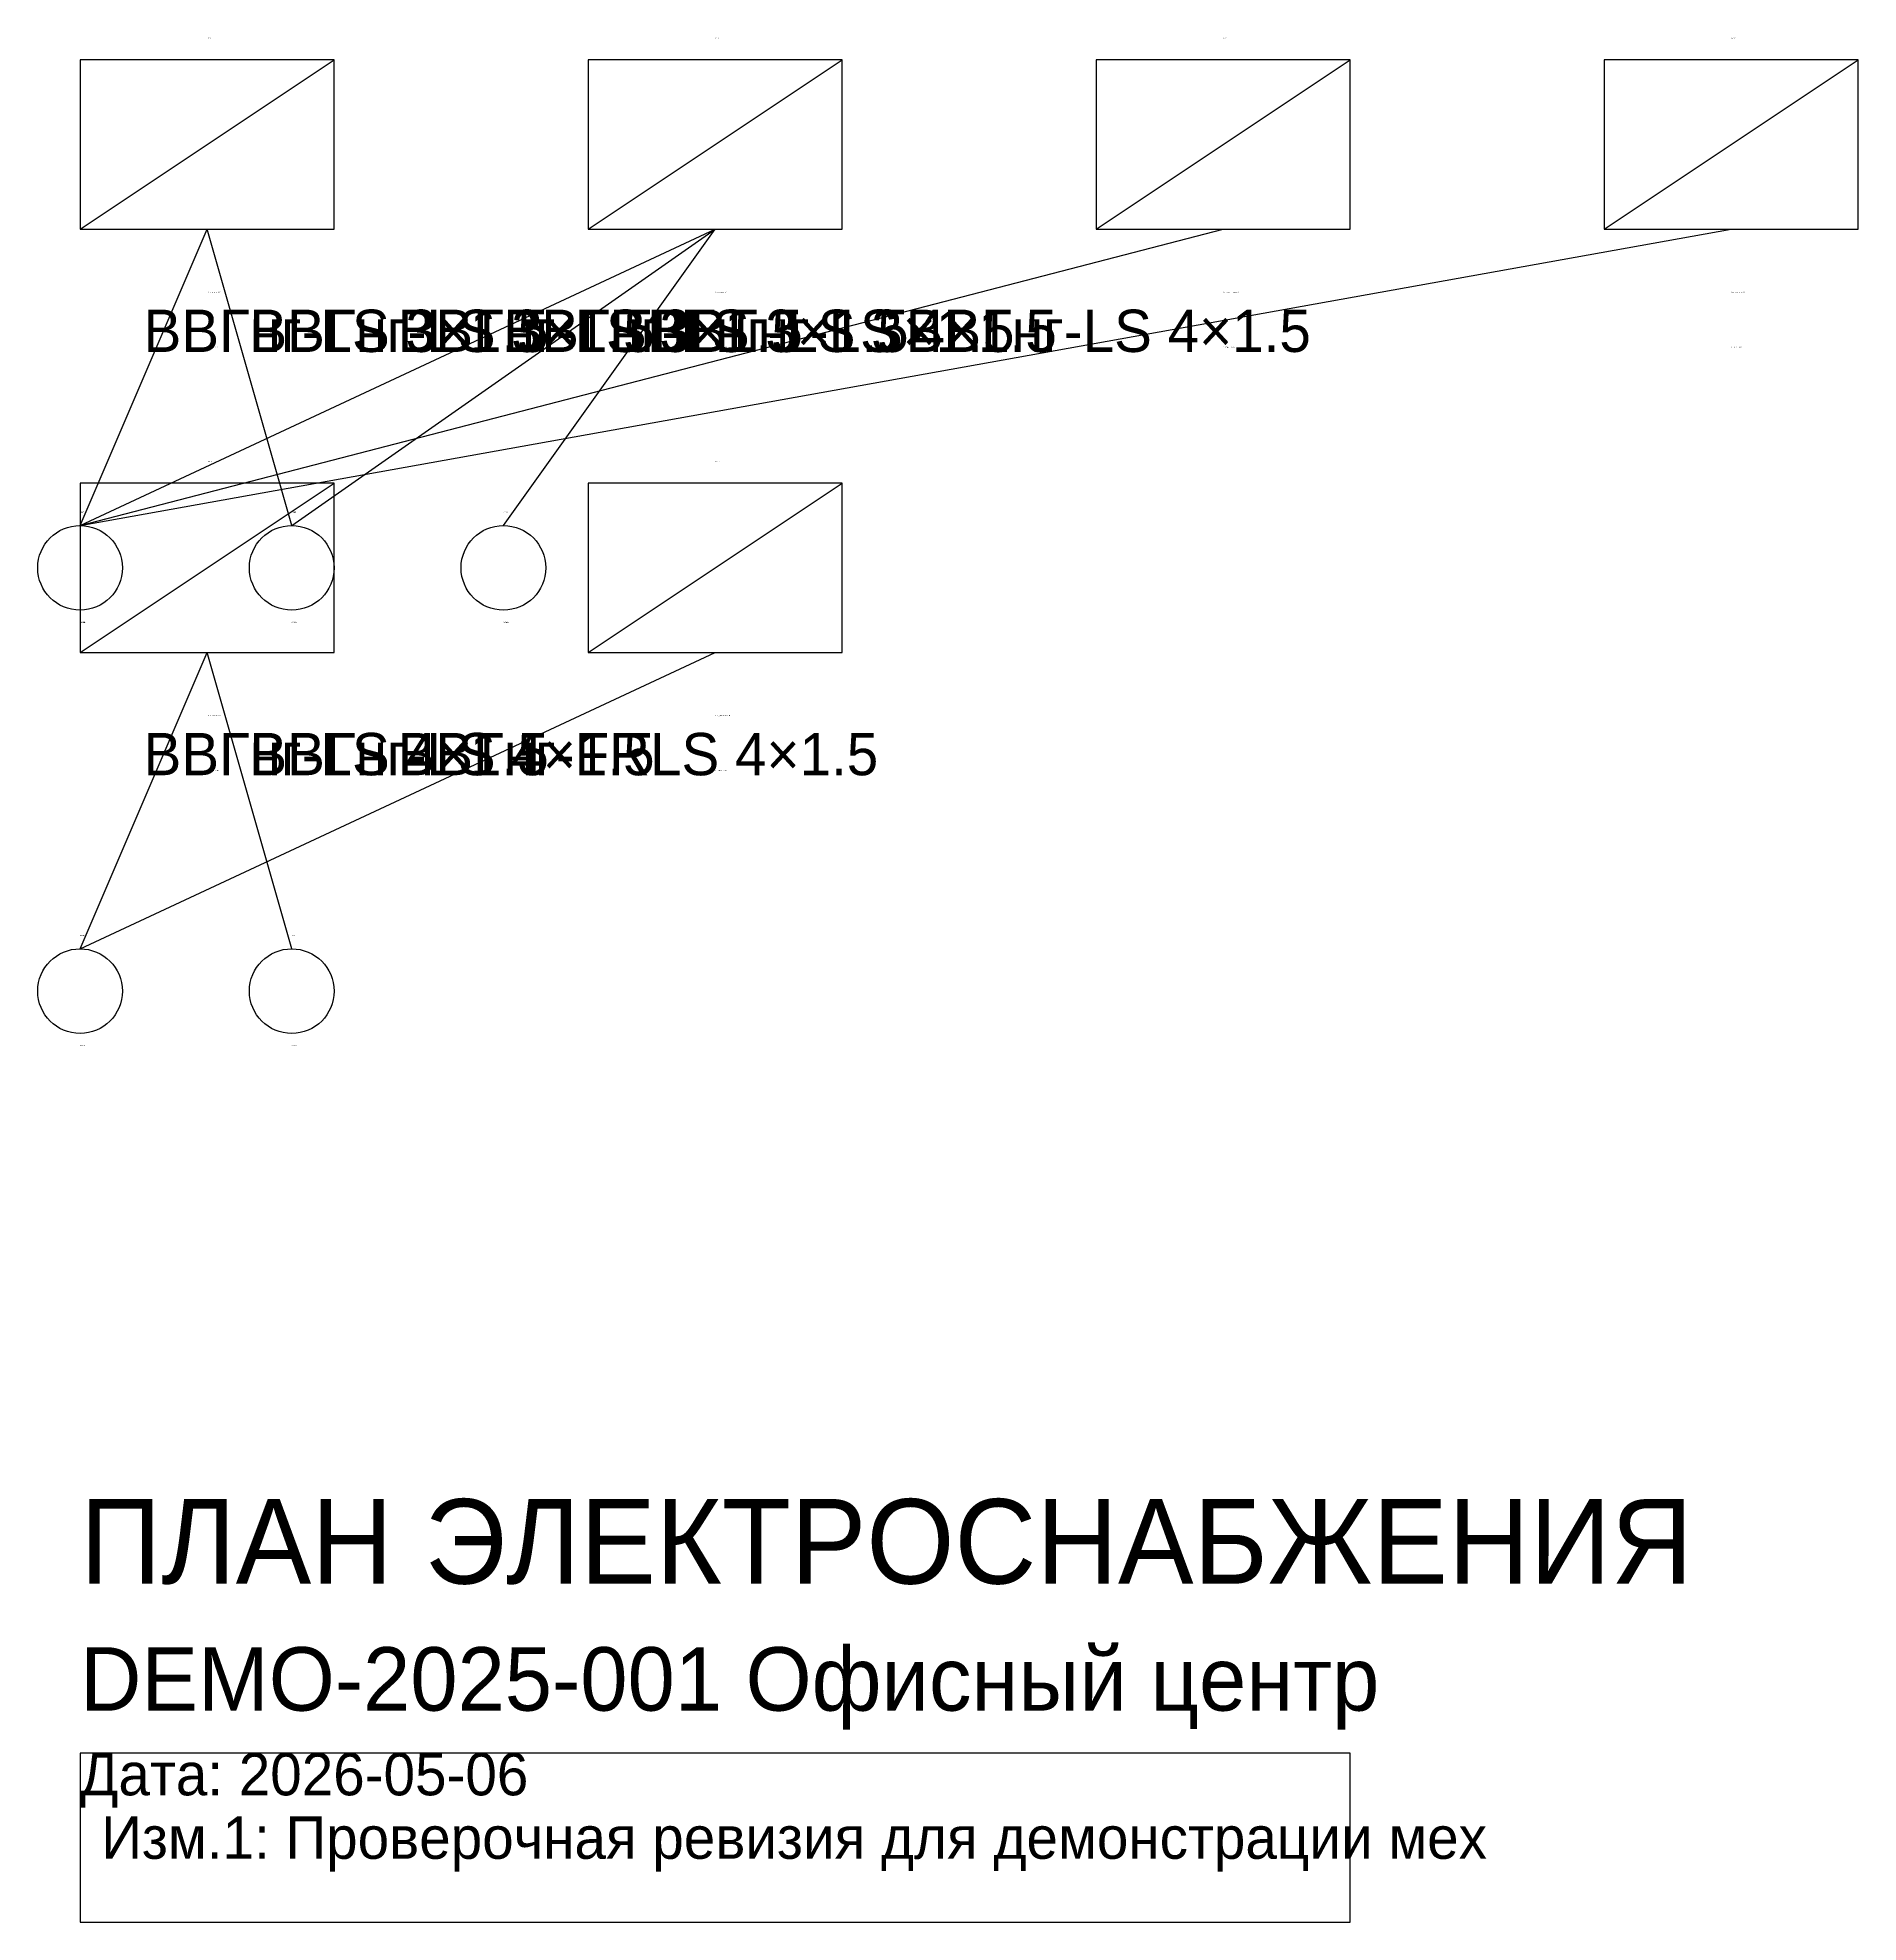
# Model space of a CAD drawing. Header units: millimetres. Extents: x -100 to 4200, y -4000 to 453.
import ezdxf

# ---------------------------------------------------------------- set-up
doc = ezdxf.new("R2010")
doc.units = ezdxf.units.MM
for name, color, linetype in [('CABLES', 2, 'Continuous'), ('CHANGES', 6, 'Continuous'), ('CONSUMERS', 3, 'Continuous'), ('LABELS', 7, 'Continuous'), ('PANELS', 4, 'Continuous')]:
    doc.layers.add(name, color=color, linetype=linetype)

# ---------------------------------------------------------------- blocks, each defined once
blk = doc.blocks.new('PANEL_BOX')
at = {"layer": 'PANELS'}
blk.add_line((0, 0), (600, 400), dxfattribs=at)
blk.add_lwpolyline([(0, 0), (600, 0), (600, 400), (0, 400), (0, 0)], dxfattribs=at)
blk = doc.blocks.new('CONSUMER_CIRCLE')
at = {"layer": 'CONSUMERS'}
blk.add_circle((0, 0), 100, dxfattribs=at)

msp = doc.modelspace()

# ---------------------------------------------------------------- linework, layer by layer
at = {"layer": 'CABLES'}
for p, q in [((0, -700), (300, 0)), ((0, -700), (1500, 0)), ((0, -700), (2700, 0)), ((0, -700), (3900, 0)), ((500, -700), (300, 0)), ((500, -700), (1500, 0)), ((1000, -700), (1500, 0)), ((0, -1700), (300, -1000)), ((0, -1700), (1500, -1000)), ((500, -1700), (300, -1000))]:
    msp.add_line(p, q, dxfattribs=at)
at = {"layer": 'CHANGES'}
msp.add_lwpolyline([(0, -4000), (3000, -4000), (3000, -3600), (0, -3600), (0, -4000)], dxfattribs=at)

# ---------------------------------------------------------------- block references
ref = msp.add_blockref('PANEL_BOX', (0, 0))
ref.add_attrib('PANEL_ID', 'ЩО-1', (300, 450), dxfattribs={"height": 2.5})
ref.add_attrib('PANEL_NAME', 'Щит освещения №1', (300, -150), dxfattribs={"height": 2.5})
ref.add_attrib('PANEL_LOAD', 'P=4.5кВт I=7.2А', (300, -280), dxfattribs={"height": 2.5})
ref = msp.add_blockref('PANEL_BOX', (1200, 0))
ref.add_attrib('PANEL_ID', 'ЩС-1', (1500, 450), dxfattribs={"height": 2.5})
ref.add_attrib('PANEL_NAME', 'Щит силовой №1', (1500, -150), dxfattribs={"height": 2.5})
ref.add_attrib('PANEL_LOAD', 'P=8.5кВт I=16.1А', (1500, -280), dxfattribs={"height": 2.5})
ref = msp.add_blockref('PANEL_BOX', (2400, 0))
ref.add_attrib('PANEL_ID', 'ЩК-1', (2700, 450), dxfattribs={"height": 2.5})
ref.add_attrib('PANEL_NAME', 'Щит климатический №1', (2700, -150), dxfattribs={"height": 2.5})
ref.add_attrib('PANEL_LOAD', 'P=8.0кВт I=14.3А', (2700, -280), dxfattribs={"height": 2.5})
ref = msp.add_blockref('PANEL_BOX', (3600, 0))
ref.add_attrib('PANEL_ID', 'ЩОВ-1', (3900, 450), dxfattribs={"height": 2.5})
ref.add_attrib('PANEL_NAME', 'Щит отопления №1', (3900, -150), dxfattribs={"height": 2.5})
ref.add_attrib('PANEL_LOAD', 'P=2.4кВт I=4.3А', (3900, -280), dxfattribs={"height": 2.5})
ref = msp.add_blockref('PANEL_BOX', (0, -1000))
ref.add_attrib('PANEL_ID', 'ЩВК-1', (300, -550), dxfattribs={"height": 2.5})
ref.add_attrib('PANEL_NAME', 'Щит вентиляции №1', (300, -1150), dxfattribs={"height": 2.5})
ref.add_attrib('PANEL_LOAD', 'P=7.6кВт I=13.6А', (300, -1280), dxfattribs={"height": 2.5})
ref = msp.add_blockref('PANEL_BOX', (1200, -1000))
ref.add_attrib('PANEL_ID', 'ЩДУ-1', (1500, -550), dxfattribs={"height": 2.5})
ref.add_attrib('PANEL_NAME', 'Щит дымоудаления №1', (1500, -1150), dxfattribs={"height": 2.5})
ref.add_attrib('PANEL_LOAD', 'P=7.5кВт I=13.4А', (1500, -1280), dxfattribs={"height": 2.5})
ref = msp.add_blockref('CONSUMER_CIRCLE', (0, -800))
ref.add_attrib('ID_TAG', 'ОС-01', (0, -670), dxfattribs={"height": 2.5})
ref.add_attrib('POWER_KW', '3.00кВт', (0, -930), dxfattribs={"height": 2.5})
ref = msp.add_blockref('CONSUMER_CIRCLE', (0, -800))
ref.add_attrib('ID_TAG', 'РЗ-01', (0, -670), dxfattribs={"height": 2.5})
ref.add_attrib('POWER_KW', '4.00кВт', (0, -930), dxfattribs={"height": 2.5})
ref = msp.add_blockref('CONSUMER_CIRCLE', (0, -800))
ref.add_attrib('ID_TAG', 'КД-01', (0, -670), dxfattribs={"height": 2.5})
ref.add_attrib('POWER_KW', '10.00кВт', (0, -930), dxfattribs={"height": 2.5})
ref = msp.add_blockref('CONSUMER_CIRCLE', (0, -800))
ref.add_attrib('ID_TAG', 'НО-01', (0, -670), dxfattribs={"height": 2.5})
ref.add_attrib('POWER_KW', '3.00кВт', (0, -930), dxfattribs={"height": 2.5})
ref = msp.add_blockref('CONSUMER_CIRCLE', (500, -800))
ref.add_attrib('ID_TAG', 'ОС-02', (500, -670), dxfattribs={"height": 2.5})
ref.add_attrib('POWER_KW', '2.00кВт', (500, -930), dxfattribs={"height": 2.5})
ref = msp.add_blockref('CONSUMER_CIRCLE', (500, -800))
ref.add_attrib('ID_TAG', 'РЗ-02', (500, -670), dxfattribs={"height": 2.5})
ref.add_attrib('POWER_KW', '4.00кВт', (500, -930), dxfattribs={"height": 2.5})
ref = msp.add_blockref('CONSUMER_CIRCLE', (1000, -800))
ref.add_attrib('ID_TAG', 'ИТ-01', (1000, -670), dxfattribs={"height": 2.5})
ref.add_attrib('POWER_KW', '5.00кВт', (1000, -930), dxfattribs={"height": 2.5})
ref = msp.add_blockref('CONSUMER_CIRCLE', (0, -1800))
ref.add_attrib('ID_TAG', 'ПВ-01', (0, -1670), dxfattribs={"height": 2.5})
ref.add_attrib('POWER_KW', '5.50кВт', (0, -1930), dxfattribs={"height": 2.5})
ref = msp.add_blockref('CONSUMER_CIRCLE', (0, -1800))
ref.add_attrib('ID_TAG', 'ВДУ-01', (0, -1670), dxfattribs={"height": 2.5})
ref.add_attrib('POWER_KW', '7.50кВт', (0, -1930), dxfattribs={"height": 2.5})
ref = msp.add_blockref('CONSUMER_CIRCLE', (500, -1800))
ref.add_attrib('ID_TAG', 'ВВ-01', (500, -1670), dxfattribs={"height": 2.5})
ref.add_attrib('POWER_KW', '4.00кВт', (500, -1930), dxfattribs={"height": 2.5})

# ---------------------------------------------------------------- texts
msp.add_text('Изм.1: Проверочная ревизия для демонстрации мех', height=100, dxfattribs=at).set_placement((50, -3850))
at = {"layer": 'LABELS'}
for s, height, p in [('ВВГнг-LS 3×1.5', 100, (150, -290)), ('ВВГнг-LS 3×1.5', 100, (400, -290)), ('ВВГнг-LS 3×1.5', 100, (750, -290)), ('ВВГнг-LS 3×1.5', 100, (1000, -290)), ('ВВГнг-LS 3×1.5', 100, (1250, -290)), ('ВВГнг-LS 4×1.5', 100, (1350, -290)), ('ВВГнг-LS 4×1.5', 100, (1950, -290)), ('ВВГнг-LS 4×1.5', 100, (150, -1290)), ('ВВГнг-LS 4×1.5', 100, (400, -1290)), ('ВВГнг-FRLS 4×1.5', 100, (750, -1290)), ('ПЛАН ЭЛЕКТРОСНАБЖЕНИЯ', 200, (0, -3200)), ('DEMO-2025-001 Офисный центр', 150, (0, -3500)), ('Дата: 2026-05-06', 100, (0, -3700))]:
    msp.add_text(s, height=height, dxfattribs=at).set_placement(p)

doc.saveas('drawing.dxf')
